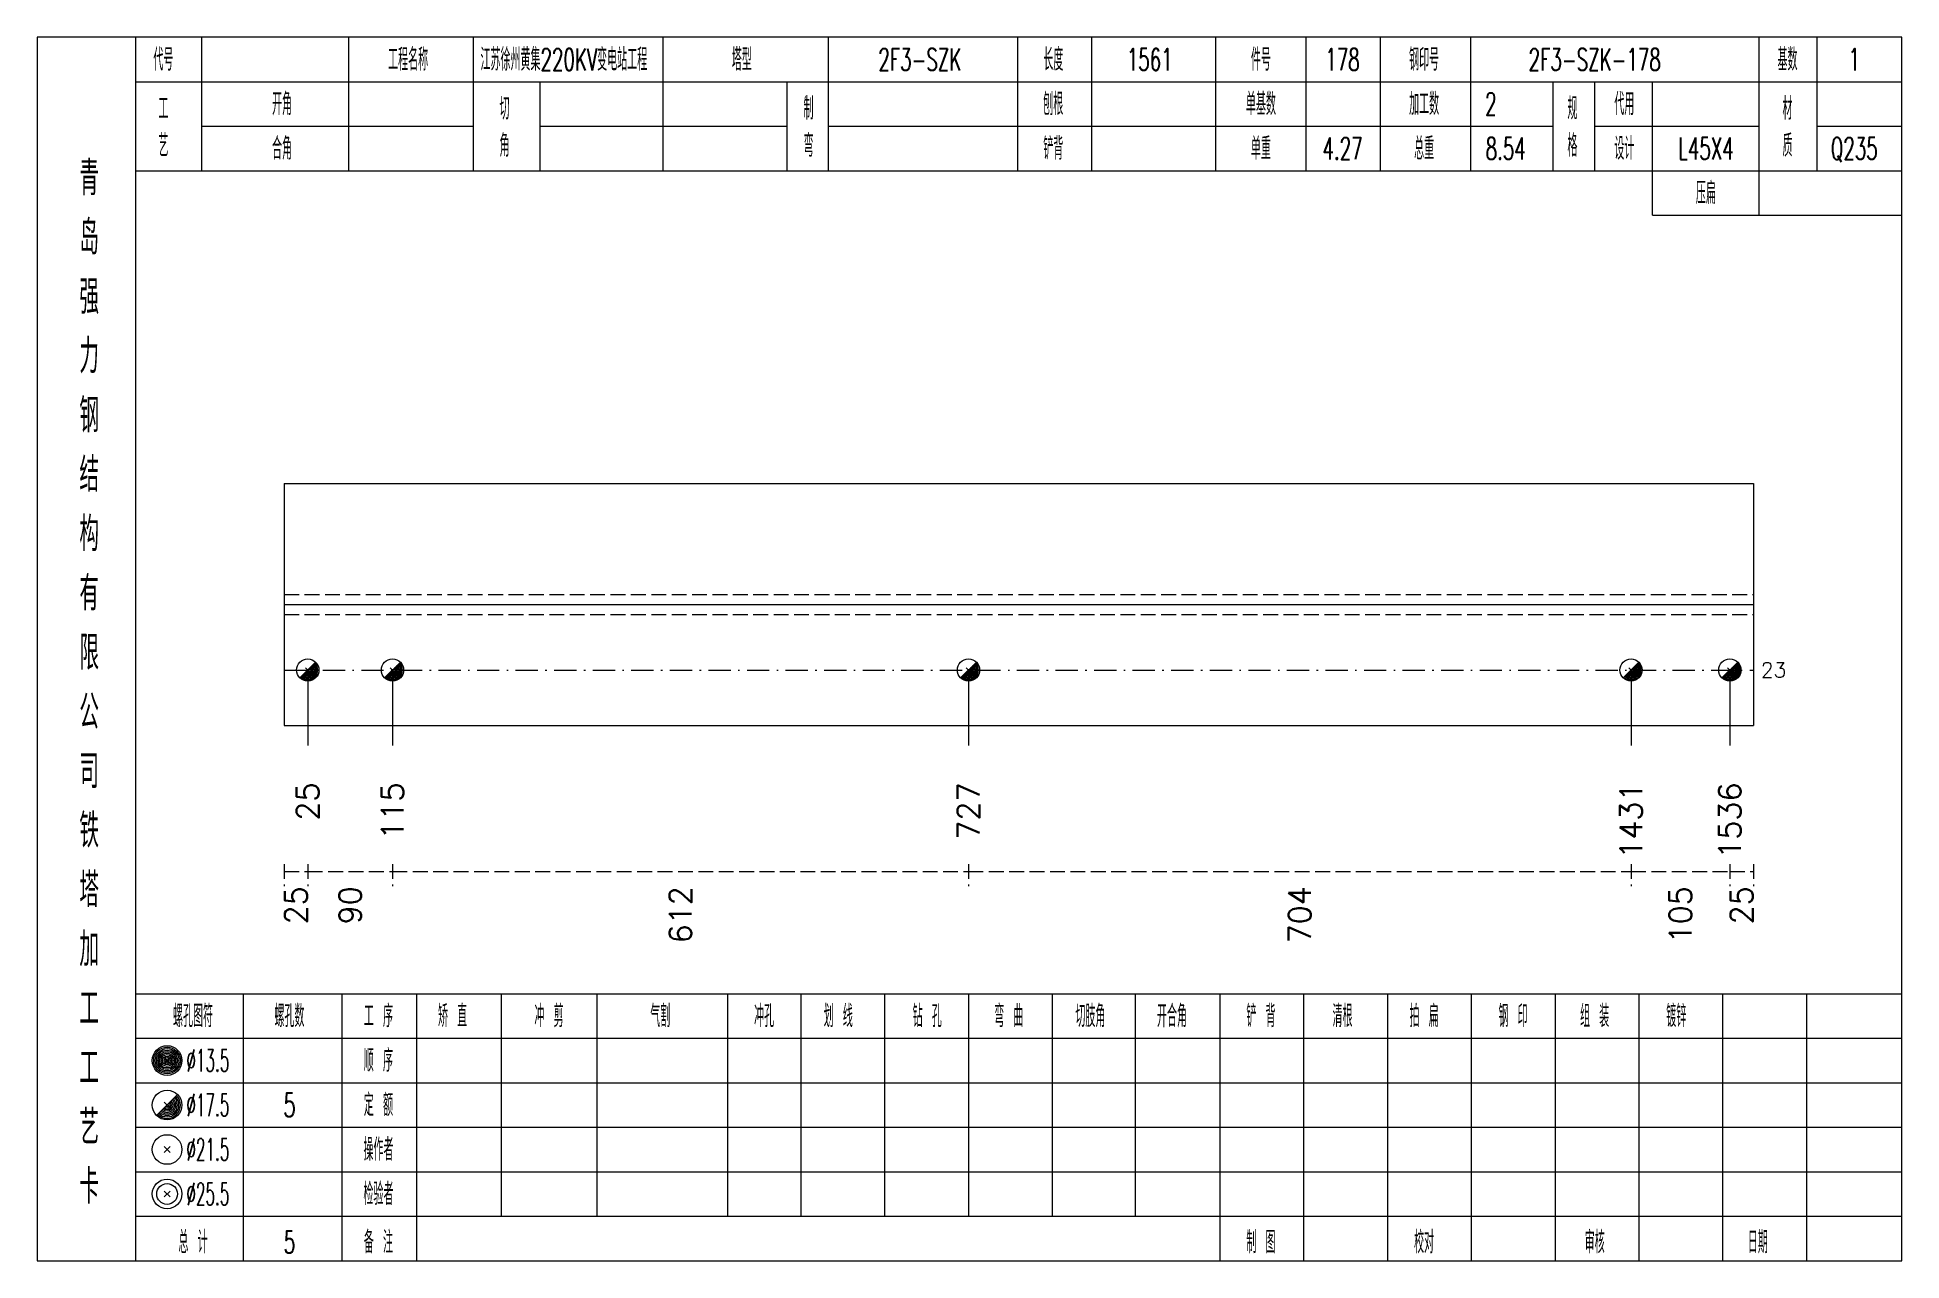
# Model space of a CAD drawing. Extents: x 0 to 4623, y -1159 to 4890.
# Drawn here: x 311.4 to 562.8, y 3825 to 3990 of the extents above; entities that cross this region are included whole.
import ezdxf
from ezdxf.enums import TextEntityAlignment as Align

# ---------------------------------------------------------------- set-up
doc = ezdxf.new("R2010")
doc.units = 0
doc.header["$MEASUREMENT"] = 0
doc.linetypes.add('一点画线', pattern=[5.2, 3, -1, 0.2, -1])
doc.linetypes.add('虚线', pattern=[2.75, 2, -0.75])
doc.layers.get('0').update_dxf_attribs({"linetype": 'CONTINUOUS', "lineweight": 25})
for name, color, linetype, lineweight in [('1', 7, 'CONTINUOUS', 25), ('4', 7, 'CONTINUOUS', 25), ('5', 7, 'CONTINUOUS', 25)]:
    doc.layers.add(name, color=color, linetype=linetype, lineweight=lineweight)
doc.styles.get("Standard").update_dxf_attribs({"font": 'simplex.shx', "width": 0.7, "height": 3, "bigfont": 'gbhzfs.shx'})

msp = doc.modelspace()

# ---------------------------------------------------------------- texts
at = {"color": 7, "linetype": 'Continuous', "lineweight": 13}
msp.add_text('23', height=2, dxfattribs=at).set_placement((543.8, 3904.667), align=Align.MIDDLE_LEFT)
at = {"color": 8, "linetype": 'Continuous', "lineweight": 9}
for s, p in [('25', (346.286, 3875.5)), ('90', (353.583, 3875.5)), ('612', (398.127, 3875.5)), ('704', (481.631, 3875.5)), ('105', (532.965, 3875.5)), ('25', (541.214, 3875.5))]:
    msp.add_text(s, height=3, rotation=90, dxfattribs=at).set_placement(p, align=Align.MIDDLE_RIGHT)
at = {"layer": '1', "color": 7, "linetype": 'Continuous', "lineweight": 13}
for s, p in [('25', (347.873, 3889.5)), ('115', (359.294, 3889.5)), ('727', (436.961, 3889.5)), ('1431', (526.302, 3889.5)), ('1536', (539.627, 3889.5))]:
    msp.add_text(s, height=3, rotation=90, dxfattribs=at).set_placement(p, align=Align.MIDDLE_RIGHT)
at = {"layer": '4', "color": 1, "linetype": 'Continuous', "lineweight": 13}
for s, height, width, p in [('代号', 3, 0.6, (328.4, 3987)), ('工程名称', 3, 0.6, (361.4, 3987)), ('江苏徐州黄集220KV变电站工程', 3, 0.6, (382.4, 3987)), ('塔型', 3, 0.6, (406.4, 3987)), ('2F3-SZK', 3, 0.6, (430.4, 3987)), ('长度', 3, 0.6, (448.4, 3987)), ('1561', 3, 0.6, (461.4, 3987)), ('件号', 3, 0.6, (476.4, 3987)), ('178', 3, 0.6, (487.4, 3987)), ('钢印号', 3, 0.6, (498.4, 3987)), ('2F3-SZK-178', 3, 0.6, (521.4, 3987)), ('基数', 3, 0.6, (547.4, 3987)), ('1', 3, 0.6, (556.4, 3987)), ('开角', 3, 0.6, (344.4, 3981)), ('制', 3, 0.6, (415.4, 3980.4)), ('刨根', 3, 0.6, (448.4, 3981)), ('单基数', 3, 0.6, (476.4, 3981)), ('加工数', 3, 0.6, (498.4, 3981)), ('2', 3, 0.6, (507.4, 3981)), ('规', 3, 0.6, (518.4, 3980.4)), ('代用', 3, 0.6, (525.4, 3981)), ('材', 3, 0.6, (547.4, 3980.4)), ('工', 3, 0.6, (328.4, 3980.4)), ('切', 3, 0.6, (374.4, 3980.4)), ('艺', 3, 0.6, (328.4, 3975.4)), ('角', 3, 0.6, (374.4, 3975.4)), ('弯', 3, 0.6, (415.4, 3975.4)), ('格', 3, 0.6, (518.4, 3975.4)), ('质', 3, 0.6, (547.4, 3975.4)), ('合角', 3, 0.6, (344.4, 3975)), ('铲背', 3, 0.6, (448.4, 3975)), ('单重', 3, 0.6, (476.4, 3975)), ('4.27', 3, 0.6, (487.4, 3975)), ('总重', 3, 0.6, (498.4, 3975)), ('8.54', 3, 0.6, (509.4, 3975)), ('设计', 3, 0.6, (525.4, 3975)), ('L45X4', 3, 0.6, (536.4, 3975)), ('Q235', 3, 0.6, (556.4, 3975)), ('青', 4.6, 0.8, (318.4, 3971)), ('压扁', 3, 0.6, (536.4, 3969)), ('岛', 4.6, 0.8, (318.4, 3963)), ('强', 4.6, 0.8, (318.4, 3955)), ('力', 4.6, 0.8, (318.4, 3947)), ('钢', 4.6, 0.8, (318.4, 3939)), ('结', 4.6, 0.8, (318.4, 3931)), ('构', 4.6, 0.8, (318.4, 3923)), ('有', 4.6, 0.8, (318.4, 3915)), ('限', 4.6, 0.8, (318.4, 3907)), ('公', 4.6, 0.8, (318.4, 3899)), ('司', 4.6, 0.8, (318.4, 3891)), ('铁', 4.6, 0.8, (318.4, 3883)), ('塔', 4.6, 0.8, (318.4, 3875)), ('加', 4.6, 0.8, (318.4, 3867)), ('工', 4.6, 0.8, (318.4, 3859)), ('螺孔图符', 3, 0.6, (332.4, 3858)), ('螺孔数', 3, 0.6, (345.4, 3858)), ('工 序', 3, 0.6, (357.4, 3858)), ('矫 直', 3, 0.6, (367.4, 3858)), ('冲 剪', 3, 0.6, (380.4, 3858)), ('气割', 3, 0.6, (395.4, 3858)), ('冲孔', 3, 0.6, (409.4, 3858)), ('划 线', 3, 0.6, (419.4, 3858)), ('钻 孔', 3, 0.6, (431.4, 3858)), ('弯 曲', 3, 0.6, (442.4, 3858)), ('切肢角', 3, 0.6, (453.4, 3858)), ('开合角', 3, 0.6, (464.4, 3858)), ('铲 背', 3, 0.6, (476.4, 3858)), ('清根', 3, 0.6, (487.4, 3858)), ('拍 扁', 3, 0.6, (498.4, 3858)), ('钢 印', 3, 0.6, (510.4, 3858)), ('组 装', 3, 0.6, (521.4, 3858)), ('镀锌', 3, 0.6, (532.4, 3858)), ('工', 4.6, 0.8, (318.4, 3851)), ('%%C13.5', 3, 0.5, (334.4, 3852)), ('顺 序', 3, 0.6, (357.4, 3852)), ('%%C17.5', 3, 0.5, (334.4, 3846)), ('5', 3.2, 0.6, (345.4, 3846)), ('定 额', 3, 0.6, (357.4, 3846)), ('艺', 4.6, 0.8, (318.4, 3843)), ('%%C21.5', 3, 0.5, (334.4, 3840)), ('操作者', 3, 0.6, (357.4, 3840)), ('卡', 4.6, 0.8, (318.4, 3835)), ('%%C25.5', 3, 0.5, (334.4, 3834)), ('检验者', 3, 0.6, (357.4, 3834)), ('总 计', 3, 0.6, (332.4, 3827.5)), ('5', 3, 0.6, (345.4, 3827.5)), ('备 注', 3, 0.6, (357.4, 3827.5)), ('制 图', 3, 0.6, (476.4, 3827.5)), ('校对', 3, 0.6, (498.4, 3827.5)), ('审核', 3, 0.6, (521.4, 3827.5)), ('日期', 3, 0.6, (543.4, 3827.5))]:
    msp.add_text(s, height=height, dxfattribs=dict(at, width=width)).set_placement(p, align=Align.MIDDLE_CENTER)

# ---------------------------------------------------------------- blocks, each defined once
blk = doc.blocks.new('孔17.5')
at = {"layer": '5', "color": 7, "linetype": 'Continuous', "lineweight": 13}
for p, q in [((-0.707, -0.707), (0.707, 0.707)), ((-0.2, 0.2), (0.2, -0.2))]:
    blk.add_line(p, q, dxfattribs=at)
blk.add_circle((0, 0), 1, dxfattribs=at)
for radius in [0.9, 0.8, 0.7, 0.6, 0.5, 0.4, 0.3, 0.2, 0.1]:
    blk.add_arc((0, 0), radius, 225, 45, dxfattribs=at)

# ---------------------------------------------------------------- linework, layer by layer
at = {"color": 7, "linetype": 'Continuous', "lineweight": 18}
for p, q in [((344.7, 3929.833), (344.7, 3897.167)), ((344.7, 3929.833), (542.8, 3929.833)), ((542.8, 3929.833), (542.8, 3897.167)), ((344.7, 3913.5), (542.8, 3913.5))]:
    msp.add_line(p, q, dxfattribs=at)
at = {"color": 1, "linetype": '虚线', "lineweight": 18}
for p, q in [((344.7, 3914.833), (542.8, 3914.833)), ((344.7, 3912.167), (542.8, 3912.167))]:
    msp.add_line(p, q, dxfattribs=at)
at = {"color": 3, "linetype": '一点画线', "lineweight": 13}
msp.add_line((344.7, 3904.667), (542.8, 3904.667), dxfattribs=at)
at = {"color": 7, "linetype": 'Continuous', "lineweight": 13}
for p, q in [((347.873, 3904.667), (347.873, 3894.5)), ((359.294, 3904.667), (359.294, 3894.5)), ((436.961, 3904.667), (436.961, 3894.5)), ((526.302, 3904.667), (526.302, 3894.5)), ((539.627, 3904.667), (539.627, 3894.5))]:
    msp.add_line(p, q, dxfattribs=at)
at = {"color": 8, "linetype": '虚线', "lineweight": 9}
for p, q in [((344.7, 3878.5), (344.7, 3875.5)), ((344.7, 3877.5), (347.873, 3877.5)), ((347.873, 3878.5), (347.873, 3875.5)), ((347.873, 3878.5), (347.873, 3875.5)), ((347.873, 3877.5), (359.294, 3877.5)), ((359.294, 3878.5), (359.294, 3875.5)), ((359.294, 3878.5), (359.294, 3875.5)), ((359.294, 3877.5), (436.961, 3877.5)), ((436.961, 3878.5), (436.961, 3875.5)), ((436.961, 3878.5), (436.961, 3875.5)), ((436.961, 3877.5), (526.302, 3877.5)), ((526.302, 3878.5), (526.302, 3875.5)), ((526.302, 3878.5), (526.302, 3875.5)), ((526.302, 3877.5), (539.627, 3877.5)), ((539.627, 3878.5), (539.627, 3875.5)), ((539.627, 3878.5), (539.627, 3875.5)), ((539.627, 3877.5), (542.8, 3877.5)), ((542.8, 3878.5), (542.8, 3875.5))]:
    msp.add_line(p, q, dxfattribs=at)
at = {"layer": '1', "color": 7, "linetype": 'Continuous', "lineweight": 18}
msp.add_line((344.7, 3897.167), (542.8, 3897.167), dxfattribs=at)
at = {"layer": '4', "color": 1, "linetype": 'Continuous', "lineweight": 18}
for p, q in [((324.7, 3825), (324.7, 3990)), ((333.6, 3972), (333.6, 3990)), ((353.4, 3972), (353.4, 3990)), ((370.2, 3972), (370.2, 3990)), ((395.8, 3972), (395.8, 3990)), ((418.1, 3972), (418.1, 3990)), ((443.6, 3972), (443.6, 3990)), ((453.6, 3972), (453.6, 3990)), ((470.3, 3972), (470.3, 3990)), ((482.5, 3972), (482.5, 3990)), ((492.5, 3972), (492.5, 3990)), ((504.7, 3972), (504.7, 3990)), ((543.6, 3966), (543.6, 3990)), ((551.4, 3972), (551.4, 3990)), ((324.7, 3984), (562.8, 3984)), ((379.2, 3972), (379.2, 3984)), ((412.5, 3972), (412.5, 3984)), ((515.8, 3972), (515.8, 3984)), ((521.4, 3972), (521.4, 3984)), ((529.2, 3966), (529.2, 3984)), ((333.6, 3978), (370.2, 3978)), ((379.2, 3978), (412.5, 3978)), ((418.1, 3978), (515.8, 3978)), ((521.4, 3978), (543.6, 3978)), ((551.4, 3978), (562.8, 3978)), ((324.7, 3972), (562.8, 3972)), ((529.2, 3966), (562.8, 3966)), ((324.7, 3861), (562.8, 3861)), ((339.2, 3825), (339.2, 3861)), ((352.5, 3825), (352.5, 3861)), ((362.6, 3825), (362.6, 3861)), ((374, 3831), (374, 3861)), ((386.9, 3831), (386.9, 3861)), ((404.5, 3831), (404.5, 3861)), ((414.4, 3831), (414.4, 3861)), ((425.7, 3831), (425.7, 3861)), ((437, 3831), (437, 3861)), ((448.3, 3831), (448.3, 3861)), ((459.5, 3831), (459.5, 3861)), ((470.9, 3831), (470.9, 3861)), ((482.2, 3831), (482.2, 3861)), ((493.5, 3831), (493.5, 3861)), ((504.8, 3831), (504.8, 3861)), ((516.1, 3831), (516.1, 3861)), ((527.4, 3831), (527.4, 3861)), ((538.7, 3831), (538.7, 3861)), ((550, 3831), (550, 3861)), ((324.7, 3855), (562.8, 3855)), ((324.7, 3849), (562.8, 3849)), ((324.7, 3843), (562.8, 3843)), ((324.7, 3837), (562.8, 3837)), ((324.7, 3831), (562.8, 3831)), ((470.9, 3825), (470.9, 3831)), ((482.2, 3825), (482.2, 3831)), ((493.5, 3825), (493.5, 3831)), ((504.8, 3825), (504.8, 3831)), ((516.1, 3825), (516.1, 3831)), ((527.4, 3825), (527.4, 3831)), ((538.7, 3825), (538.7, 3831)), ((550, 3825), (550, 3831))]:
    msp.add_line(p, q, dxfattribs=at)
at = {"layer": '4', "color": 7, "linetype": 'Continuous', "lineweight": 13}
for p, q in [((328.7, 3851.8), (329.1, 3852.2)), ((329.1, 3851.8), (328.7, 3852.2)), ((327.486, 3844.586), (330.314, 3847.414)), ((328.5, 3846.4), (329.3, 3845.6)), ((328.5, 3839.6), (329.3, 3840.4)), ((328.5, 3840.4), (329.3, 3839.6)), ((328.5, 3833.6), (329.3, 3834.4)), ((328.5, 3834.4), (329.3, 3833.6))]:
    msp.add_line(p, q, dxfattribs=at)
at = {"layer": '4', "color": 1, "linetype": 'Continuous', "lineweight": 18}
msp.add_lwpolyline([(311.4, 3990), (311.4, 3825), (562.8, 3825), (562.8, 3990)], close=True, dxfattribs=at)
at = {"layer": '4', "color": 7, "linetype": 'Continuous', "lineweight": 13}
for centre, radius in [((328.9, 3852), 2), ((328.9, 3852), 1.8), ((328.9, 3852), 1.6), ((328.9, 3852), 1.4), ((328.9, 3852), 1.2), ((328.9, 3852), 1), ((328.9, 3852), 0.8), ((328.9, 3852), 0.6), ((328.9, 3852), 0.4), ((328.9, 3852), 0.2), ((328.9, 3846), 2), ((328.9, 3840), 2), ((328.9, 3834), 2), ((328.9, 3834), 1.4)]:
    msp.add_circle(centre, radius, dxfattribs=at)
for radius in [1.8, 1.6, 1.4, 1.2, 1, 0.8, 0.6, 0.4, 0.2]:
    msp.add_arc((328.9, 3846), radius, 225, 45, dxfattribs=at)

# ---------------------------------------------------------------- block references
at = {"layer": '1', "color": 7, "linetype": 'Continuous', "lineweight": 13, "xscale": 1.5, "yscale": 1.5, "zscale": 1.5}
for p in [(347.873, 3904.667), (359.294, 3904.667), (436.961, 3904.667), (526.302, 3904.667), (539.627, 3904.667)]:
    msp.add_blockref('孔17.5', p, dxfattribs=at)

msp.set_redraw_order([(e.dxf.handle, doc.entitydb.next_handle()) for e in msp.query("TEXT MTEXT ATTDEF DIMENSION ARC_DIMENSION")])  # texts and dimensions are drawn at this point

doc.saveas('drawing.dxf')
